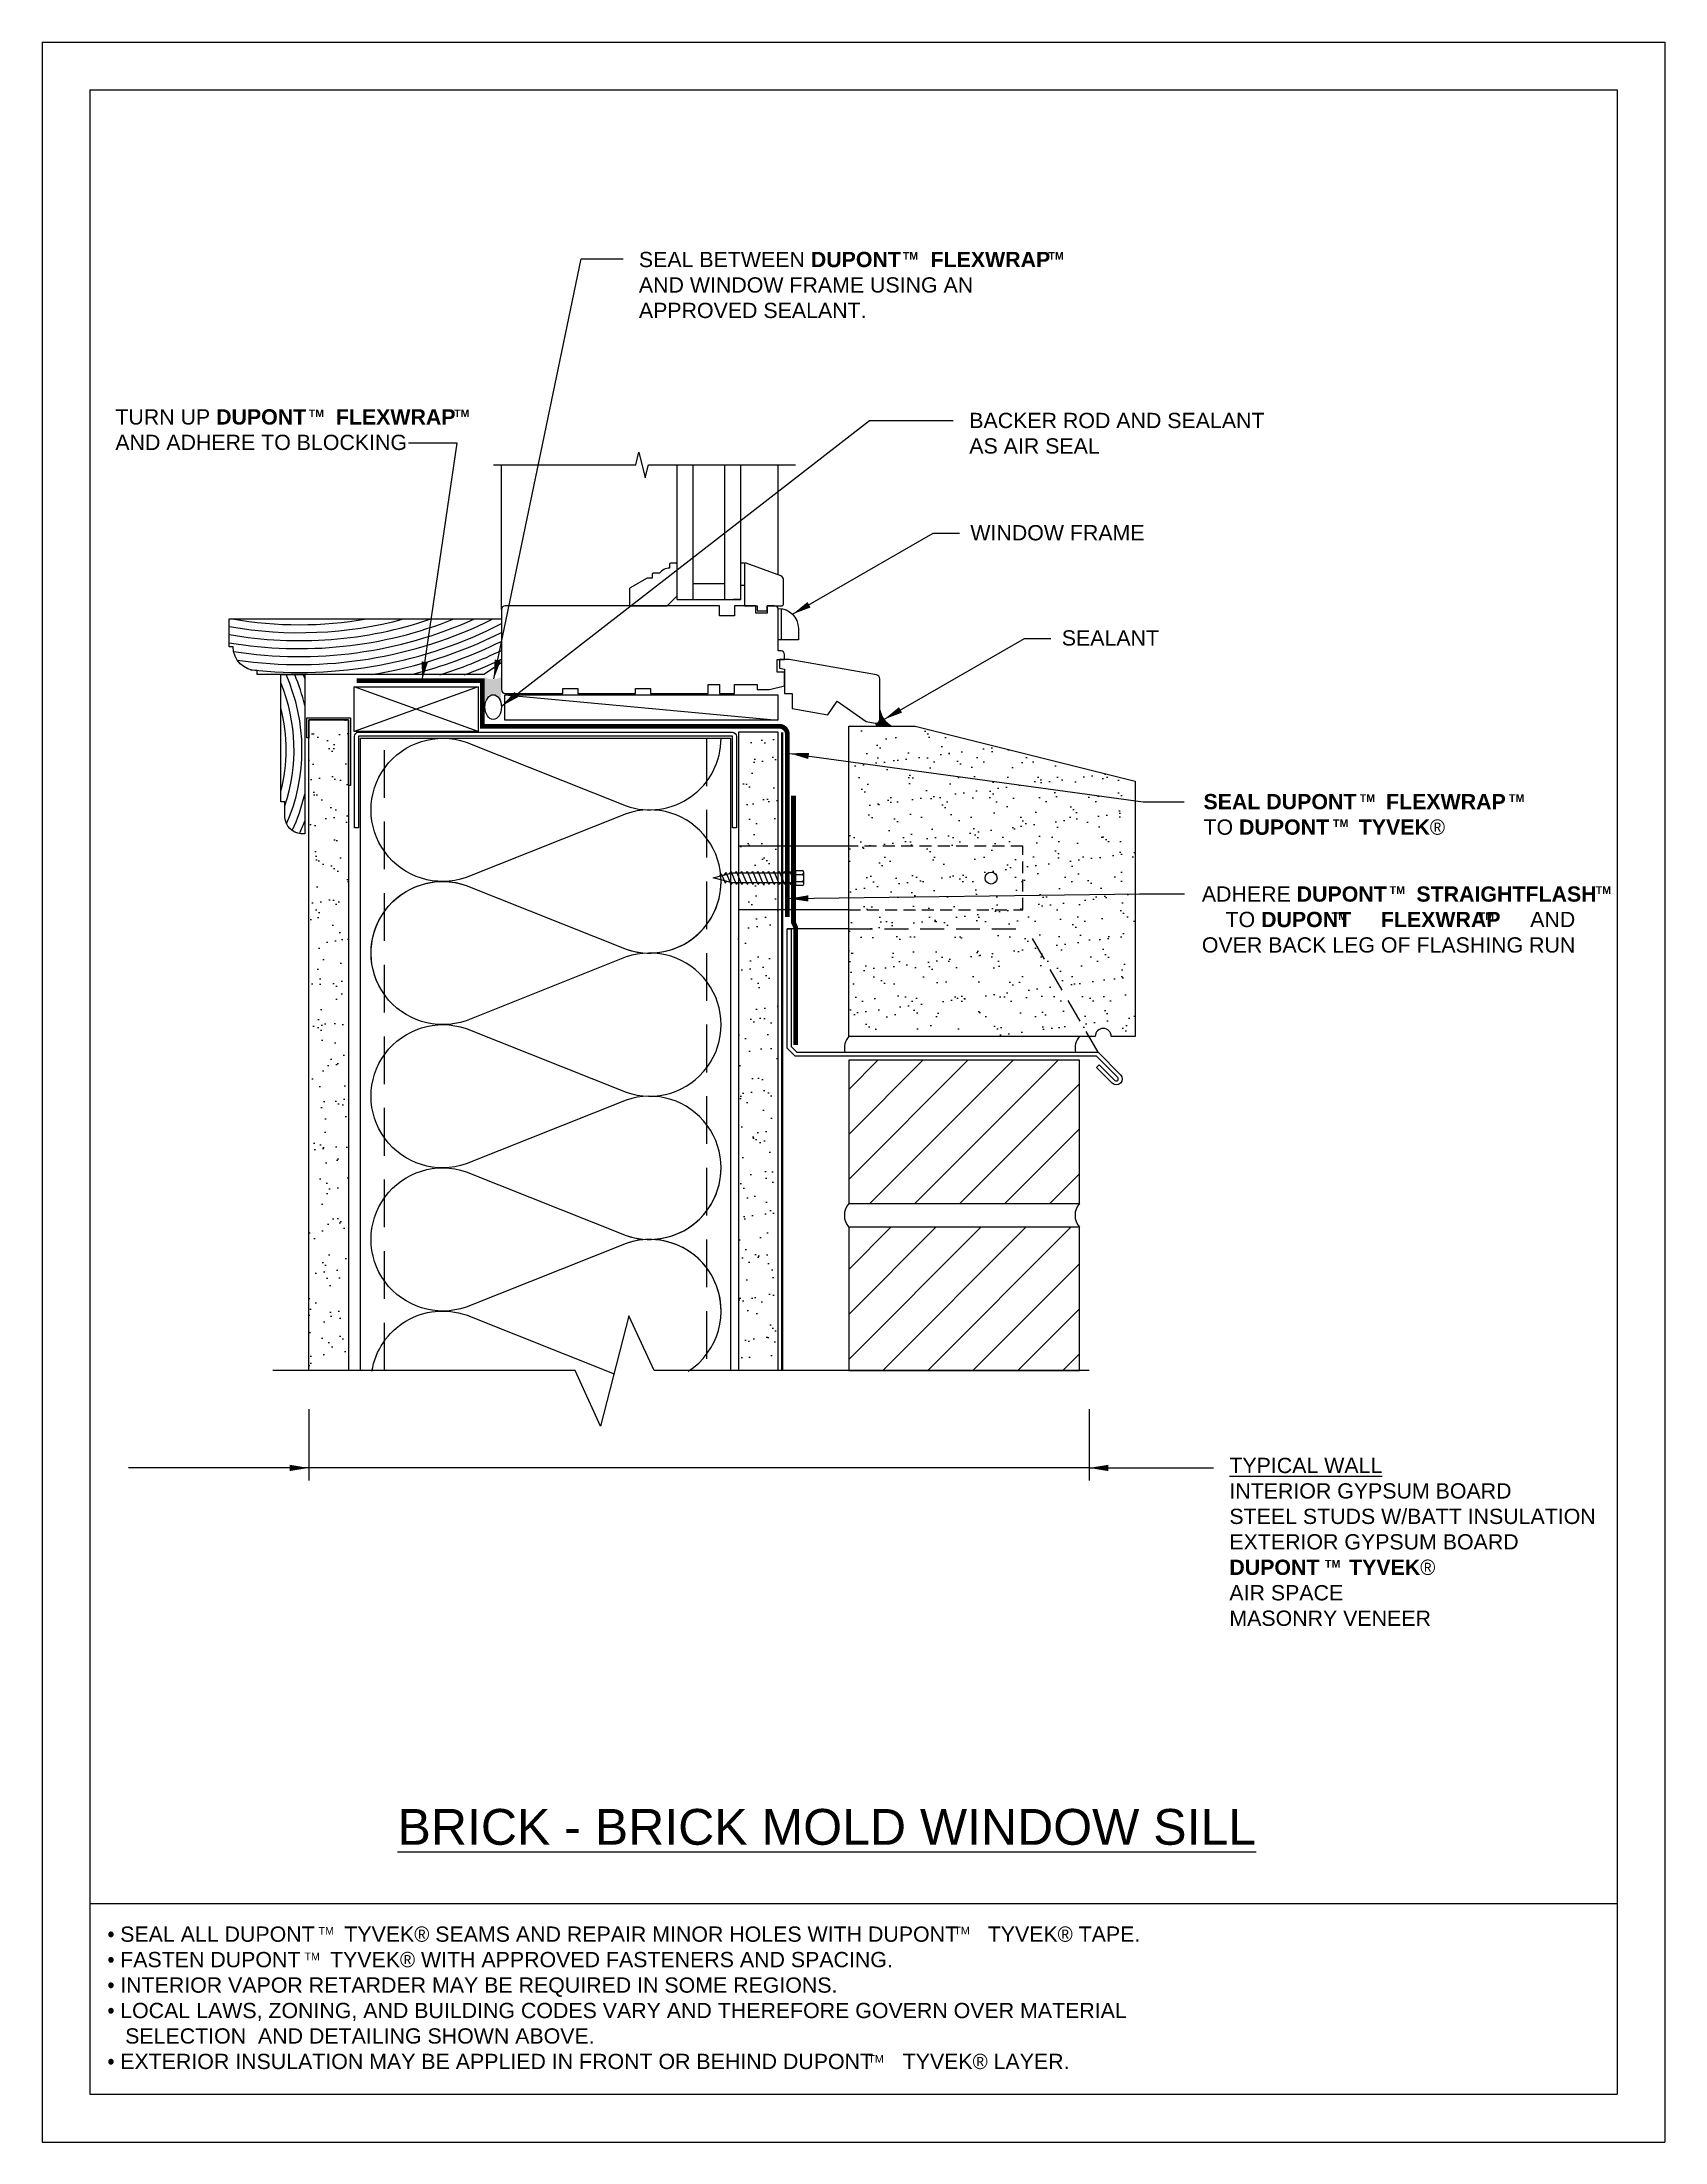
# Model space of a CAD drawing. Extents: x -129 to -12, y -8 to 100.
# Drawn here: x -47.38 to -21.88, y -8.32 to 24.68 of the extents above; entities that cross this region are included whole.
import ezdxf

# ---------------------------------------------------------------- set-up
doc = ezdxf.new("R2010")
doc.units = 0
doc.header["$LTSCALE"] = 1.5
doc.header["$MEASUREMENT"] = 0
for name, pattern in [('CENTER', [2, 1.25, -0.25, 0.25, -0.25]), ('DASHED', [0.75, 0.5, -0.25]), ('DASHED2', [0.375, 0.25, -0.125]), ('HIDDEN', [0.375, 0.25, -0.125])]:
    doc.linetypes.add(name, pattern=pattern)
doc.layers.get('DEFPOINTS').update_dxf_attribs({"linetype": 'CONTINUOUS'})
for name, color, linetype in [('8X11-TTB$0$B', 7, 'CONTINUOUS'), ('A-ANNO-TXT0', 252, 'CONTINUOUS'), ('A-BACKER_ROD', 252, 'CONTINUOUS'), ('A-FASTENERS', 8, 'CONTINUOUS'), ('A-GYP_BOARD', 252, 'CONTINUOUS'), ('A-METAL_STUD', 252, 'CONTINUOUS'), ('A-MORTAR', 252, 'CONTINUOUS'), ('A-SEALANT', 252, 'CONTINUOUS'), ('A-WINDOW_FRAME', 252, 'CONTINUOUS'), ('A-WOOD_FINISH', 252, 'CONTINUOUS'), ('A-WOOD_FRAMING', 252, 'CONTINUOUS'), ('BRICK', 13, 'CONTINUOUS'), ('DUPONT_FLASHING', 251, 'CENTER'), ('FLASHING', 124, 'CONTINUOUS'), ('HATCH', 252, 'CONTINUOUS'), ('INSULATION', 40, 'CONTINUOUS'), ('STRUCTURE', 252, 'CONTINUOUS'), ('TEXT', 7, 'CONTINUOUS'), ('TYVEK', 160, 'DASHED')]:
    doc.layers.add(name, color=color, linetype=linetype)
doc.styles.add('DETAILS', font='sanss___.ttf', dxfattribs={"height": 1})
doc.dimstyles.new('TYVEKDETAILS', dxfattribs={"dimscale": 6, "dimtxt": 1.5, "dimasz": 0.1, "dimexe": 0.75, "dimexo": 0.75, "dimgap": 0.75, "dimtad": 0, "dimtih": 1, "dimtoh": 1, "dimdec": 4, "dimzin": 0, "dimtxsty": 'DETAILS', "dimcen": 0.0625, "dimazin": 3, "dimtfac": 1, "dimtdec": 4, "dimtofl": 0, "dimtmove": 0, "dimatfit": 3, "dimtolj": 1, "dimtzin": 0})

msp = doc.modelspace()

# ---------------------------------------------------------------- texts
at = {"layer": 'TEXT', "style": 'DETAILS'}
for s, insert, char_height, width, attachment_point in [('SEAL BETWEEN{\\fSansSerif|b1|i0|c2|p2; DUPONT     FLEXWRAP\\P}AND WINDOW FRAME USING AN APPROVED SEALANT.', (-38.00518336599212, 21.3803614860079, 1.489998413730723e-09), 0.239999999976, 6.647739307909115, 1), ('TURN UP {\\fSansSerif|b1|i0|c2|p2;DUPONT     FLEXWRAP\\fArial|b0|i0|c0|p32;\\H0.8125x; }AND ADHERE TO BLOCKING', (-46.23085868313061, 18.90659711567013, -2.979996827461447e-09), 0.239999999976, 5.894507608624446, 1), ('BACKER ROD AND SEALANT \\PAS AIR SEAL', (-32.81407224632922, 18.85069021452324, 5.215024248025807e-09), 0.239999976, 8.659857075784474, 1), ('WINDOW FRAME', (-32.79734976420031, 17.08674763386978), 0.24, 8.65985794177027, 1), ('SEALANT', (-31.360619841154, 15.43348248791233), 0.24, 8.65985794177027, 1), ('{\\fSansSerif|b1|i0|c2|p2;SEAL DUPONT     FLEXWRAP\\P}TO{\\fSansSerif|b1|i0|c2|p2; DUPONT     \\fArial|b1|i0|c0|p34;TYVEK\\fSymbol|b0|i0|c2|p18;â }', (-29.13439307501184, 12.86070873465934, 8.195021075479766e-09), 0.239999999976, 8.659857940904283, 1), ('ADHERE {\\fSansSerif|b1|i0|c2|p2;DUPONT     STRAIGHTFLASH     }TO{\\fSansSerif|b1|i0|c2|p2; DUPONT     FLEXWRAP     }AND OVER BACK LEG OF FLASHING RUN', (-29.1603525894394, 10.88731586540596, 2.979996827461275e-09), 0.24, 6.232445678204414, 4), ('{\\LBRICK - BRICK MOLD WINDOW SILL}', (-41.79733457101412, -3.088698987171982), 0.5625, 16.10729924090008, 1), ('{\\fSymbol|b0|i0|c2|p18;· }SEAL ALL DUPONT     TYVEK{\\fSymbol|b0|i0|c2|p18;â} SEAMS AND REPAIR MINOR HOLES WITH DUPONT     TYVEK{\\fSymbol|b0|i0|c2|p18;â} TAPE.\\P{\\fSymbol|b0|i0|c2|p18;· }FASTEN DUPONT     TYVEK{\\fSymbol|b0|i0|c2|p18;â} WITH APPROVED FASTENERS AND SPACING.\\P{\\fSymbol|b0|i0|c2|p18;· }INTERIOR VAPOR RETARDER MAY BE REQUIRED IN SOME REGIONS.\\P{\\fSymbol|b0|i0|c2|p18;· }LOCAL LAWS, ZONING, AND BUILDING CODES VARY AND THEREFORE GOVERN OVER MATERIAL \\P   SELECTION  AND DETAILING SHOWN ABOVE.\\P{\\fSymbol|b0|i0|c2|p18;· }EXTERIOR INSULATION MAY BE APPLIED IN FRONT OR BEHIND DUPONT     TYVEK{\\fSymbol|b0|i0|c2|p18;â} LAYER.', (-46.35595771552832, -4.935563311175466), 0.24, 17.87750872794217, 1), ('TM', (-43.03850233480787, -4.943664037140596), 0.12, 8.310000000000002, 1), ('TM', (-33.04858422005586, -4.939260558177514), 0.12, 8.310000000000002, 1), ('TM', (-43.25912466623653, -5.345227059806291), 0.12, 8.310000000000002, 1), ('TM', (-34.40041713115069, -6.957531190881216), 0.12, 8.310000000000002, 1)]:
    msp.add_mtext(s, dxfattribs=dict(at, insert=insert, char_height=char_height, width=width, attachment_point=attachment_point))
at = {"layer": 'TEXT', "attachment_point": 4, "style": 'DETAILS'}
for s, insert, char_height in [('{\\fSansSerif|b1|i0|c2|p2;TM}', (-33.85860947930144, 21.31624855124357, 1.489998413730723e-09), 0.119999999988), ('{\\fSansSerif|b1|i0|c2|p2;TM}', (-31.57155262357165, 21.31624855124357, 1.489998413730723e-09), 0.119999999988), ('{\\fSansSerif|b1|i0|c2|p2;TM}', (-43.19251337288264, 18.84248418090581, -2.979996827461447e-09), 0.119999999988), ('{\\fSansSerif|b1|i0|c2|p2;TM}', (-40.90841607437087, 18.84248418090581, -2.979996827461447e-09), 0.119999999988), ('{\\fSansSerif|b1|i0|c2|p2;TM}', (-26.67964429514274, 12.79659579989502, -1.489998413730723e-09), 0.119999999988), ('{\\fSansSerif|b1|i0|c2|p2;TM}', (-24.33457664738886, 12.79659579989502, -1.489998413730723e-09), 0.119999999988), ('{\\fSansSerif|b1|i0|c2|p2;TM}', (-27.10034087672035, 12.40066395673858, -1.489998413730723e-09), 0.119999999988), ('{\\fSansSerif|b1|i0|c2|p2;TM}', (-26.20942889873727, 11.35107200585013), 0.12), ('{\\fSansSerif|b1|i0|c2|p2;TM}', (-22.97190777897272, 11.35107200585013), 0.12), ('{\\fSansSerif|b1|i0|c2|p2;TM}', (-27.1209450804276, 10.93968628897541), 0.12), ('{\\fSansSerif|b1|i0|c2|p2;TM}', (-24.80999307426318, 10.93968628897541), 0.12), ('{\\fArial|b0|i0|c0|p34;\\LTYPICAL WALL\\P}INTERIOR GYPSUM BOARD\\PSTEEL STUDS W/BATT INSULATION\\PEXTERIOR GYPSUM BOARD\\P{\\fArial|b1|i0|c0|p34;DUPONT     TYVEK\\fSymbol|b0|i0|c2|p18;â }\\P{\\fArial|b0|i0|c0|p34;AIR SPACE\\PMASONRY VENEER}', (-28.72774972973366, 1.107591972500579), 0.24), ('{\\fSansSerif|b1|i0|c2|p2;TM}', (-27.22601824373282, 0.7651984110243504), 0.12)]:
    msp.add_mtext(s, dxfattribs=dict(at, insert=insert, char_height=char_height))

# ---------------------------------------------------------------- hatches: boundary and pattern name
at = {"layer": 'A-WOOD_FRAMING', "linetype": 'CONTINUOUS'}
h = msp.add_hatch(dxfattribs=at)
h.set_pattern_fill('AR-SAND', color=256, scale=0.25, style=0)
h.set_pattern_definition([(37.50000000000001, (0, 0), (-0.01574833952740204, 0.4817059422532897), [0, -0.38, 0, -0.425, 0, -0.40625]), (7.499999999999999, (0, 0), (0.4424441763169318, 0.7055365163074351), [0, -0.205, 0, -0.3425, 0, -0.13125]), (327.5, (-0.3075, 0), (0.7785354654378738, 0.001414763384241124), [0, -0.125, 0, -0.45, 0, -0.5875]), (317.5, (-0.3075, 0), (0.7515316511430733, 0.2194188912335623), [0, -0.0625, 0, -0.295, 0, -0.3375])])
h.paths.add_polyline_path([(-42.56709384778841, 14.02573582938695), (-43.19209384778842, 14.02573582938695), (-43.19209384778841, 13.74448582938695), (-43.19209384778841, 3.802117909318832), (-42.56709384778841, 3.802117909318827)])
h.paths.add_polyline_path([(-35.81709384778841, 11.0401364331681), (-36.44209384778841, 11.0401364331681), (-36.44209384778841, 3.802120525470028), (-35.81709384778841, 3.802120016532341)])
h.paths.add_polyline_path([(-35.81709384778841, 11.46999177984761), (-35.81898384444946, 11.46999177984761), (-35.83899627932821, 11.44028291754311), (-35.85123917350862, 11.46999177984762), (-35.90336506332088, 11.46999177984763), (-35.92336975344929, 11.44028291754311), (-35.93561264762971, 11.46999177984764), (-35.98773853744196, 11.46999177984765), (-36.00774322757039, 11.44028291754311), (-36.01998722880337, 11.46999177984766), (-36.07211189620724, 11.46999177984767), (-36.09212433108601, 11.44028291754311), (-36.10436611821389, 11.46999177984768), (-36.15649299972284, 11.46999177984769), (-36.17650543460164, 11.4402829175431), (-36.18874722172954, 11.4699917798477), (-36.24087410323845, 11.46999177984771), (-36.26088653811726, 11.4402829175431), (-36.27312832524516, 11.46999177984772), (-36.32525520675407, 11.46999177984773), (-36.34526764163288, 11.4402829175431), (-36.35750942876079, 11.46999177984774), (-36.40963631026968, 11.46999177984775), (-36.42964874514852, 11.44028291754311), (-36.44189053227643, 11.46999177984776), (-36.44209384778841, 11.46999177984776), (-36.44209384778841, 11.04013643316811), (-35.81709384778841, 11.04013643316811)])
h.paths.add_polyline_path([(-35.81709384778841, 12.04013643316811), (-36.44209384778841, 12.04013643316811), (-36.44209384778841, 11.62657054360786), (-36.42963348635945, 11.64502534918373), (-36.41741056176944, 11.61536226324619), (-36.36528037882356, 11.61536226324618), (-36.34525238284382, 11.64502534918374), (-36.33302945825381, 11.61536226324617), (-36.28089927530795, 11.61536226324615), (-36.2608712793282, 11.64502534918373), (-36.24864835473817, 11.61536226324615), (-36.19651817179234, 11.61536226324614), (-36.17649017581257, 11.64502534918373), (-36.16426725122255, 11.61536226324613), (-36.11214459424881, 11.61536226324611), (-36.09212433108601, 11.64502534918373), (-36.07989919580243, 11.61536226324611), (-36.02777122355018, 11.61536226324609), (-36.00774322757039, 11.64502534918373), (-35.99551919763357, 11.61536226324609), (-35.94339001661212, 11.61536226324607), (-35.92336975344929, 11.64502534918373), (-35.91114572351247, 11.61536226324607), (-35.85901654249104, 11.61536226324605), (-35.8389962793282, 11.64502534918373), (-35.82677224939137, 11.61536226324605), (-35.81709384778841, 11.61536226324604)])
h.paths.add_polyline_path([(-35.81709384778841, 13.8301010618956), (-36.44209384778841, 13.8301010618956), (-36.44209384778841, 12.0401364331681), (-35.81709384778841, 12.0401364331681)])
at = {"layer": 'BRICK', "linetype": 'CONTINUOUS'}
h = msp.add_hatch(dxfattribs=at)
h.set_pattern_fill('ANSI31', color=256, scale=4, style=0)
h.set_pattern_definition([(45, (-44.66859876310046, -6.692678222454285), (-0.3535533905932737, 0.3535533905932738), [])])
h.paths.add_polyline_path([(-31.08404699421501, 6.427119114249455), (-31.08404699421502, 8.677119114249455), (-34.70904699421501, 8.677119114249455), (-34.70904699421501, 6.427119114249455)])
h.paths.add_polyline_path([(-34.70904699421501, 6.052119114249455), (-34.70904699421502, 3.802119114249455), (-31.08404699421501, 3.802119114249455), (-31.08404699421502, 6.052119114249455)])
at = {"layer": 'DUPONT_FLASHING', "linetype": 'CONTINUOUS'}
msp.add_hatch(color=7, dxfattribs=at).paths.add_polyline_path([(-34.22143529590412, 14.17880730274102), (-34.22143529590414, 14.03332863221261, -0.412483512198334), (-34.28014126093908, 13.9742746636788, 0.3506060717573642), (-34.25781210958097, 13.92711911424934), (-34.03356478942113, 13.92711911424934, -0.2179820957488999)])
at = {"layer": 'HATCH'}
h = msp.add_hatch(color=7, dxfattribs=at)
h.dxf.hatch_style = 1
edge = h.paths.add_edge_path()
edge.add_arc((-40.30007117534123, 14.95021374195766), 0.286381583396104, 243.1394719912861, 296.86052800861216, ccw=False)
edge.add_line((-40.42946416770982, 14.69473015181074), (-40.42946416770982, 14.27679213514522))
edge.add_ellipse((-40.30007117534123, 14.27679213514397), major_axis=(0, -0.1555334389431664), ratio=0.8319303761802328, start_angle=90, end_angle=270, ccw=False)
edge.add_line((-40.17067818297286, 14.2767921351492), (-40.17067818297309, 14.69473015181051))
h = msp.add_hatch(dxfattribs=at)
h.set_pattern_fill('AR-SAND', color=256, scale=0.25, style=0)
h.set_pattern_definition([(37.50000000000001, (-1637.893686717859, -595.2073435742388), (-0.01574833952740204, 0.4817059422532897), [0, -0.38, 0, -0.425, 0, -0.40625]), (7.499999999999999, (-1637.893686717859, -595.2073435742388), (0.4424441763169318, 0.7055365163074351), [0, -0.205, 0, -0.3425, 0, -0.13125]), (327.5, (-1638.201186717859, -595.2073435742388), (0.7785354654378738, 0.001414763384241069), [0, -0.125, 0, -0.45, 0, -0.5875]), (317.5, (-1638.201186717859, -595.2073435742388), (0.7515316511430734, 0.2194188912335623), [0, -0.0625, 0, -0.295, 0, -0.3375])])
edge = h.paths.add_edge_path()
edge.add_line((-33.66280774734448, 13.92711911424934), (-30.20904699421501, 13.06367892596703))
edge.add_line((-30.20904699421501, 13.06367892596703), (-30.20904699421501, 9.052119114249342))
edge.add_line((-30.20904699421501, 9.052119114249342), (-30.58404699421501, 9.052119114249342))
edge.add_arc((-30.70904699421501, 9.052119114249342), 0.125, 0, 180)
edge.add_line((-30.83404699421501, 9.052119114249342), (-34.70904699421501, 9.052119114249342))
edge.add_line((-34.70904699421501, 9.052119114249342), (-34.70904699421501, 13.92711911424934))
edge.add_line((-34.70904699421501, 13.92711911424934), (-33.66280774734448, 13.92711911424934))

# ---------------------------------------------------------------- linework, layer by layer
at = {"layer": '8X11-TTB$0$B', "color": 7}
for p, q in [((-46.63327563429029, 23.92788791846954), (-46.63327563429027, -7.572112081530467)), ((-46.63327563429029, 23.92788791846954), (-22.63327563429027, 23.92788791846955)), ((-22.63327563429027, 23.92788791846955), (-22.63327563429027, -7.572112081530467)), ((-46.63327563429027, -4.572112081530467), (-22.63327563429027, -4.572112081530467)), ((-46.63327563429027, -7.572112081530467), (-22.63327563429027, -7.572112081530467))]:
    msp.add_line(p, q, dxfattribs=at)
at = {"layer": 'A-ANNO-TXT0', "linetype": 'CONTINUOUS'}
for p, q in [((-40.16475707978516, 15.76059774624769, -2.979996827461446e-09), (-40.16475707978516, 18.03099740348744, -2.979996827461446e-09)), ((-37.40492207691246, 15.91807774624799, -2.979996827461446e-09), (-37.40492207691246, 18.03098740348747, -2.979996827461446e-09)), ((-37.15492207691246, 15.91807774624799, -2.979996827461446e-09), (-37.15492207691246, 18.03098740348747, -2.979996827461446e-09)), ((-36.65492207691246, 15.91807774624799, -2.979996827461446e-09), (-36.65492207691246, 18.03098740348747, -2.979996827461446e-09)), ((-36.40492207691246, 15.91807774624799, -2.979996827461446e-09), (-36.40492207691246, 18.03098740348747, -2.979996827461446e-09)), ((-35.81437207691256, 16.30494318658653, -2.979996827461446e-09), (-35.81437207691256, 18.03099740348744, -2.979996827461446e-09)), ((-37.40492207691246, 15.91807774624799, -2.979996827461446e-09), (-36.40492207691246, 15.91807774624799, -2.979996827461446e-09)), ((-37.15492207691246, 16.168077746248, -2.979996827461446e-09), (-36.65492207691246, 16.168077746248, -2.979996827461446e-09)), ((-37.13326707691245, 15.91807774624799, -2.979996827461446e-09), (-37.01515707691233, 15.91807774624799, -2.979996827461446e-09)), ((-36.40492207691246, 15.91807774624799, -2.979996827461446e-09), (-36.52303207691234, 15.91807774624799, -2.979996827461446e-09)), ((-35.76515957691275, 15.28587679928374, -2.979996827461446e-09), (-35.76515957691275, 15.7741333154711, -2.979996827461446e-09))]:
    msp.add_line(p, q, dxfattribs=at)
at = {"layer": 'A-ANNO-TXT0', "linetype": 'CONTINUOUS', "elevation": -2.979996827461446e-09}
msp.add_lwpolyline([(-40.28783721487332, 18.03099740348744), (-38.05480201987223, 18.03099740348744), (-38.00478201987221, 18.23097740348731), (-37.90480201987225, 17.83099740348739), (-37.8548020198723, 18.03099740348744), (-35.54324669478058, 18.03099740348744)], dxfattribs=at)
for points in [[(-37.68051207691242, 16.33146274624828), (-37.77893707691256, 16.33146274624828, 0.414213562373095), (-37.79862207691254, 16.31177774624853), (-37.79862207691254, 16.25272274624836), (-37.87736207691246, 16.25272274624836), (-38.14310957691255, 16.09929335558677, 0.2679491924311219), (-38.15295207691243, 16.08224564551352), (-38.15295207691243, 15.83933774624807, 0.414213562373095), (-38.13326707691245, 15.81965274624831), (-37.56240207691253, 15.81965274624831), (-37.40492207691246, 15.97713274624816), (-37.40492207691246, 16.46925774624838, 0.414213562373095), (-37.42460707691244, 16.48894274624814), (-37.50334707691259, 16.48894274624814, 0.414213562373095), (-37.52303207691257, 16.46925774624838), (-37.52303207691257, 16.41020274624821, 0.2360679774997897)], [(-36.34586707691089, 16.47027845273459), (-36.34586707691087, 15.81965274624724), (-36.14901707691085, 15.81965274624723), (-36.14901707691084, 15.74091274624722), (-35.99153707691082, 15.74091274624722), (-35.99153707691082, 15.81965274624723), (-35.75534127995013, 15.81965274624724, 0.414213562373095), (-35.73565627995012, 15.83933774624724), (-35.73565627995013, 16.23494222335677, 0.3152987888789657), (-35.77451328038603, 16.29043577107728), (-36.31944941038952, 16.48877630197476, 0.5205670505517532)], [(-36.91673207978518, 14.5794977462479), (-36.73956707978512, 14.5794977462479), (-36.73956707978512, 14.44170274624803), (-36.50334707978534, 14.44170274624803), (-36.50334707978534, 14.5794977462479), (-36.14901707978522, 14.5794977462479), (-36.14901707978522, 14.50075774624798), (-35.95216707978541, 14.50075774624798), (-35.71594707978518, 14.55981274624792), (-35.71594707978518, 14.77634774624794), (-35.83405707978507, 14.77634774624794), (-35.83405707978507, 14.97319774624798), (-35.71594707978518, 14.97319774624798), (-35.71594707978518, 15.05200623773253, 0.3939104756149381), (-35.77088261122852, 15.11091738272062), (-35.81437207691268, 15.11091738272062), (-35.81437207691268, 15.76059774624792, 0.4142135623730838), (-35.87342707691239, 15.81965274624786), (-35.99153707691273, 15.81965274624786), (-35.99153707691273, 15.70154274624797), (-36.16870207691279, 15.70154274624797), (-36.16870207691279, 15.81965274624786), (-36.50334707978534, 15.81965274624786), (-36.50334707978534, 15.66217274624801), (-36.73956707978512, 15.66217274624801), (-36.73956707978512, 15.81965274624786), (-40.10570207978533, 15.81965274624786, 0.414213562373095), (-40.16475707978505, 15.76059774624792), (-40.16475707978505, 14.50075774624798, 0.414213562373095), (-40.10570207978533, 14.44170274624803), (-39.20019207978528, 14.44170274624803), (-39.20019207978528, 14.52044274624796), (-38.96397207978505, 14.52044274624796), (-38.96397207978505, 14.44170274624803), (-38.05846207978546, 14.44170274624803), (-38.05846207978546, 14.52044274624796), (-37.82224207978523, 14.52044274624796), (-37.82224207978523, 14.44170274624803), (-36.91673207978518, 14.44170274624803)]]:
    msp.add_lwpolyline(points, format="xyb", close=True, dxfattribs=at)
msp.add_lwpolyline([(-36.34586707691251, 16.1385780237179), (-36.40492207691246, 16.1385780237179), (-36.40492207691246, 16.49290802371802), (-36.34586707691251, 16.49290802371802)], close=True, dxfattribs=at)
msp.add_lwpolyline([(-35.49941207691271, 15.46304179928374), (-35.49941207691271, 15.28587679928374), (-35.81437207691275, 15.28587679928374), (-35.81437207691275, 15.77800179928374, -0.4142135623730951), (-35.49941207691271, 15.46304179928374), (-35.49941207691271, 15.46304183034897)], format="xyb", dxfattribs=at)
at = {"layer": 'A-BACKER_ROD'}
msp.add_ellipse((-40.29418727954368, 14.22679445819424, -2.979996827461446e-09), major_axis=(0, -0.1936827655150779), ratio=0.668066629596533, dxfattribs=at)
at = {"layer": 'A-FASTENERS'}
for p, q in [((-34.70904699421501, 12.04013643316811, 2.979996827461447e-09), (-36.44209384778841, 12.04013643316811, 2.979996827461447e-09)), ((-36.83772663420864, 11.54267702154701, 2.979996827461447e-09), (-36.55603576249318, 11.61536226324623, 2.979996827461447e-09)), ((-36.73451281021248, 11.56887267843368, 2.979996827461447e-09), (-36.707680698793, 11.60861321102269, 2.979996827461447e-09)), ((-36.64652742702269, 11.46020398682041, 2.979996827461447e-09), (-36.707680698793, 11.60861321102269, 2.979996827461447e-09)), ((-36.65840391631245, 11.58894801007094, 2.979996827461447e-09), (-36.63157180489297, 11.62868854265995, 2.979996827461447e-09)), ((-36.55393767899709, 11.44028291754311, 2.979996827461447e-09), (-36.63157180489297, 11.62868854265995, 2.979996827461447e-09)), ((-36.5777299477375, 11.60976447057252, 2.979996827461447e-09), (-36.55392242020802, 11.64502534918373, 2.979996827461447e-09)), ((-35.60227836100835, 11.615362263246, 2.979996827461447e-09), (-36.55603576249318, 11.61536226324623, 2.979996827461447e-09)), ((-36.46955657548146, 11.44028291754311, 2.979996827461447e-09), (-36.55392242020802, 11.64502534918373, 2.979996827461447e-09)), ((-36.48930144852834, 11.61575899176186, 2.979996827461447e-09), (-36.4695413166924, 11.64502534918373, 2.979996827461447e-09)), ((-36.38517547196584, 11.44028291754311, 2.979996827461447e-09), (-36.4695413166924, 11.64502534918373, 2.979996827461447e-09)), ((-36.40492034501271, 11.61575899176186, 2.979996827461447e-09), (-36.38516021317677, 11.64502534918373, 2.979996827461447e-09)), ((-36.30079436845021, 11.44028291754311, 2.979996827461447e-09), (-36.38516021317677, 11.64502534918373, 2.979996827461447e-09)), ((-36.32053924149709, 11.61575899176186, 2.979996827461447e-09), (-36.30077910966115, 11.64502534918373, 2.979996827461447e-09)), ((-36.21641326493459, 11.44028291754311, 2.979996827461447e-09), (-36.30077910966115, 11.64502534918373, 2.979996827461447e-09)), ((-36.23615813798146, 11.61575899176186, 2.979996827461447e-09), (-36.21639800614552, 11.64502534918373, 2.979996827461447e-09)), ((-36.13203216141896, 11.44028291754311, 2.979996827461447e-09), (-36.21639800614552, 11.64502534918373, 2.979996827461447e-09)), ((-36.15177703446584, 11.61575899176186, 2.979996827461447e-09), (-36.1320169026299, 11.64502534918373, 2.979996827461447e-09)), ((-36.04765105790334, 11.44028291754311, 2.979996827461447e-09), (-36.1320169026299, 11.64502534918373, 2.979996827461447e-09)), ((-36.06740356034474, 11.61575899176186, 2.979996827461447e-09), (-36.04765105790334, 11.64502534918373, 2.979996827461447e-09)), ((-35.96326995438771, 11.44028291754311, 2.979996827461447e-09), (-36.04765105790334, 11.64502534918373, 2.979996827461447e-09)), ((-35.98303008622365, 11.61575899176186, 2.979996827461447e-09), (-35.96326995438771, 11.64502534918373, 2.979996827461447e-09)), ((-35.87889648026662, 11.44028291754311, 2.979996827461447e-09), (-35.96326995438771, 11.64502534918373, 2.979996827461447e-09)), ((-35.89864898270802, 11.61575899176186, 2.979996827461447e-09), (-35.87889648026662, 11.64502534918373, 2.979996827461447e-09)), ((-35.79452300614552, 11.44028291754311, 2.979996827461447e-09), (-35.87889648026662, 11.64502534918373, 2.979996827461447e-09)), ((-35.81427550858693, 11.61575899176186, 2.979996827461447e-09), (-35.79452300614552, 11.64502534918373, 2.979996827461447e-09)), ((-35.71014953202443, 11.44028291754311, 2.979996827461447e-09), (-35.79452300614552, 11.64502534918373, 2.979996827461447e-09)), ((-35.72990203446584, 11.61575899176186, 2.979996827461447e-09), (-35.71014953202443, 11.64502534918373, 2.979996827461447e-09)), ((-35.62577605790334, 11.44028291754311, 2.979996827461447e-09), (-35.71014953202443, 11.64502534918373, 2.979996827461447e-09)), ((-35.64552856034474, 11.61575899176186, 2.979996827461447e-09), (-35.62577605790334, 11.64502534918373, 2.979996827461447e-09)), ((-35.5536454779616, 11.46999177984756, 2.979996827461447e-09), (-35.62577605790334, 11.64502534918373, 2.979996827461447e-09)), ((-35.59728222262584, 11.615362263246, 2.979996827461447e-09), (-35.53780584883322, 11.615362263246, 2.979996827461447e-09)), ((-35.53780584883322, 11.65966768316813, 2.979996827461447e-09), (-35.43819647383321, 11.65966768316813, 2.979996827461447e-09)), ((-35.53780584883322, 11.42060518316808, 2.979996827461447e-09), (-35.53780584883322, 11.65966768316813, 2.979996827461447e-09)), ((-35.53780584883322, 11.59491225289938, 2.979996827461447e-09), (-35.43819647383321, 11.59491225289938, 2.979996827461447e-09)), ((-35.41827459883307, 11.63974580816811, 2.979996827461447e-09), (-35.41827459883307, 11.44052705816811, 2.979996827461447e-09)), ((-36.55603576249318, 11.46999177984779, 2.979996827461447e-09), (-36.83772663420864, 11.54267702154701, 2.979996827461447e-09)), ((-36.64652742702269, 11.46020398682041, 2.979996827461447e-09), (-36.62681307155394, 11.48947034424228, 2.979996827461447e-09)), ((-36.55603576249318, 11.46999177984779, 2.979996827461447e-09), (-35.60227836100835, 11.46999177984757, 2.979996827461447e-09)), ((-36.55393767899709, 11.44028291754311, 2.979996827461447e-09), (-36.53422332352834, 11.46954927496498, 2.979996827461447e-09)), ((-36.46955657548146, 11.44028291754311, 2.979996827461447e-09), (-36.44984222001271, 11.46954927496498, 2.979996827461447e-09)), ((-36.38517547196584, 11.44028291754311, 2.979996827461447e-09), (-36.36546111649709, 11.46954927496498, 2.979996827461447e-09)), ((-36.30079436845021, 11.44028291754311, 2.979996827461447e-09), (-36.28108001298146, 11.46954927496498, 2.979996827461447e-09)), ((-36.21641326493459, 11.44028291754311, 2.979996827461447e-09), (-36.19669890946584, 11.46954927496498, 2.979996827461447e-09)), ((-36.13203216141896, 11.44028291754311, 2.979996827461447e-09), (-36.11231780595021, 11.46954927496498, 2.979996827461447e-09)), ((-36.04765105790334, 11.44028291754311, 2.979996827461447e-09), (-36.02793670243459, 11.46954927496498, 2.979996827461447e-09)), ((-35.96326995438771, 11.44028291754311, 2.979996827461447e-09), (-35.94356322831349, 11.46954927496498, 2.979996827461447e-09)), ((-35.87889648026662, 11.44028291754311, 2.979996827461447e-09), (-35.8591897541924, 11.46954927496498, 2.979996827461447e-09)), ((-35.79452300614552, 11.44028291754311, 2.979996827461447e-09), (-35.77480865067677, 11.46954927496498, 2.979996827461447e-09)), ((-35.71014953202443, 11.44028291754311, 2.979996827461447e-09), (-35.69043517655568, 11.46954927496498, 2.979996827461447e-09)), ((-35.62577605790334, 11.44028291754311, 2.979996827461447e-09), (-35.60606170243459, 11.46954927496498, 2.979996827461447e-09)), ((-35.59728222262584, 11.46999177984757, 2.979996827461447e-09), (-35.53780584883322, 11.46999177984756, 2.979996827461447e-09)), ((-35.53780584883322, 11.48536061343649, 2.979996827461447e-09), (-35.43819647383321, 11.48536061343649, 2.979996827461447e-09)), ((-35.43819647383321, 11.42060518316808, 2.979996827461447e-09), (-35.53780584883322, 11.42060518316808, 2.979996827461447e-09)), ((-34.70904699421501, 11.04013643316811, 2.979996827461447e-09), (-36.44209384778841, 11.04013643316811, 2.979996827461447e-09))]:
    msp.add_line(p, q, dxfattribs=at)
at = {"layer": 'A-FASTENERS', "linetype": 'DASHED2', "ltscale": 0.5, "elevation": 2.979996827461447e-09}
msp.add_lwpolyline([(-34.70904699421501, 11.04013643316811), (-31.97192832335852, 11.04013643316811), (-31.97192832335852, 12.04013643316811), (-34.70904699421501, 12.04013643316811)], dxfattribs=at)
at = {"layer": 'A-FASTENERS'}
msp.add_circle((-32.47192832335852, 11.54013643316811, 2.979996827461447e-09), 0.09375, dxfattribs=at)
for centre, start, end in [((-35.43819647383321, 11.63974580816811, 2.979996827461447e-09), 0, 90), ((-35.43819647383321, 11.6148341278994, 2.979996827461447e-09), 270, 0), ((-35.43819647383321, 11.57499037789936, 2.979996827461447e-09), 0, 90), ((-35.43819647383321, 11.50528248843651, 2.979996827461447e-09), 270, 0), ((-35.43819647383321, 11.46543873843647, 2.979996827461447e-09), 0, 90), ((-35.43819647383321, 11.44052705816811, 2.979996827461447e-09), 270, 0)]:
    msp.add_arc(centre, 0.019921875, start, end, dxfattribs=at)
at = {"layer": 'A-GYP_BOARD', "elevation": 2.979996827461446e-09}
msp.add_lwpolyline([(-42.56709384778841, 12.99448582938695), (-42.56709384778841, 14.02573582938695), (-43.19209384778841, 14.02573582938695), (-43.19209384778841, 13.74448582938695), (-43.22334384778841, 13.74448582938695), (-43.22334384778841, 14.05698582938695), (-42.53584384778841, 14.05698582938695), (-42.53584384778841, 12.99448582938695)], close=True, dxfattribs=at)
for points in [[(-43.19209384778841, 3.802117909318833), (-43.19209384778841, 14.02573582938672), (-42.56709384778841, 14.02573582938672), (-42.56709384778841, 3.802117909318829)], [(-35.81709384778841, 3.80212001653234), (-35.81709384778841, 13.8301010618956), (-36.44209384778841, 13.8301010618956), (-36.44209384778841, 3.802120525470029)]]:
    msp.add_lwpolyline(points, dxfattribs=at)
at = {"layer": 'A-METAL_STUD', "elevation": 2.979996827461446e-09}
msp.add_lwpolyline([(-36.53584384778841, 12.3301010618956), (-36.53584384778864, 13.7676010618956), (-42.41084384778841, 13.76760106189537), (-42.41084384778841, 12.3301010618956), (-42.47334384778841, 12.3301010618956), (-42.47334384778841, 13.7676010618956, -0.414213562373095), (-42.41084384778841, 13.8301010618956), (-36.53584384778841, 13.8301010618956, -0.414213562373095), (-36.47334384778841, 13.7676010618956), (-36.47334384778841, 12.3301010618956)], format="xyb", close=True, dxfattribs=at)
msp.add_lwpolyline([(-42.37959384778841, 3.802117909318825), (-42.37959384778841, 13.73635106189537), (-36.56709384778841, 13.73635106189537), (-36.56709384778841, 3.802120627257566)], dxfattribs=at)
at = {"layer": 'A-METAL_STUD', "linetype": 'DASHED', "elevation": 2.979996827461446e-09}
msp.add_lwpolyline([(-42.00459384778841, 3.802117909318822), (-42.00459384778841, 13.73635106189537), (-36.94209384778841, 13.73635106189537), (-36.94209384778841, 3.80212093262018)], dxfattribs=at)
at = {"layer": 'A-MORTAR'}
msp.add_arc((-30.86032823678331, 8.864619114249342, 2.979996827461487e-09), 0.2919012374533256, 140.0334297092305, 192.3635243881939, dxfattribs=at)
at = {"layer": 'A-SEALANT'}
for centre, radius, start, end in [((-34.23948563042531, 13.96466152801678, -2.979996827461446e-09), 0.0417767000818508, 166.6965940570648, 243.9804984506581), ((-33.85255897140252, 14.25819063144324, -2.979996827461446e-09), 0.3773214222034877, 192.1450023582899, 241.3333707358757)]:
    msp.add_arc(centre, radius, start, end, dxfattribs=at)
at = {"layer": 'A-WINDOW_FRAME', "elevation": -2.979996827461446e-09}
msp.add_lwpolyline([(-34.27023550277195, 14.73112398542579), (-35.6440321174271, 14.97336139459557), (-35.79468707978521, 14.97336139459559), (-35.79468707978523, 14.83556639459559), (-35.71594707978523, 14.8216824081346), (-35.71594707978527, 14.4418663945956), (-35.59783707978527, 14.44186639459559), (-35.59783707978529, 14.2056463945956), (-35.03564480186201, 14.10651672765172), (-34.88772147228229, 14.3177731359416), (-34.43468064270263, 14.00055053195309), (-34.29074508903626, 13.97517081035848, 0.4663076581549969), (-34.22143529590414, 14.03332863221261), (-34.22143529590409, 14.67296616357165, 0.363970234266204)], format="xyb", close=True, dxfattribs=at)
at = {"layer": 'A-WOOD_FINISH', "elevation": -2.979996827461446e-09}
for points in [[(-43.57885118080634, 15.61141266569791), (-40.16475707978505, 15.61141266569791), (-40.16475707978505, 14.92441408663137), (-40.44291928936771, 14.73641266569791), (-40.44291928936771, 14.73641266569791), (-43.57885118080634, 14.73641266569791), (-44.00459384778843, 14.73641266569791), (-44.00459384778843, 14.79891266569791, -0.414213562373095), (-44.37959384778843, 15.17391266569791), (-44.44209384778843, 15.17391266569791), (-44.44209384778843, 15.61141266569791)], [(-43.56709384778841, 12.73641266569791), (-43.62959384778841, 12.73641266569791), (-43.62959384778841, 14.73641266569791), (-43.25459384778841, 14.73641266569791), (-43.25459384778841, 12.23641266569791), (-43.31709384778819, 12.23641266569791, -0.3691612827404433), (-43.56709384778841, 12.49192310421313)]]:
    msp.add_lwpolyline(points, format="xyb", close=True, dxfattribs=at)
at = {"layer": 'A-WOOD_FRAMING'}
for p, q in [((-40.52952865612906, 14.54570636542139, 2.979996827461446e-09), (-42.4770741794604, 13.84242805369121, 2.979996827461446e-09)), ((-40.52952865612906, 13.84242805369121, 2.979996827461446e-09), (-42.47624161228079, 14.54570430541671, 2.979996827461446e-09)), ((-40.11280996799121, 14.41976375077623, 2.979996827461487e-09), (-35.82086191594252, 14.02324178709529, 2.979996827461487e-09))]:
    msp.add_line(p, q, dxfattribs=at)
for points, elevation in [([(-40.52952865612906, 14.54570636542139), (-40.52952865612906, 13.84242805369121), (-42.4770741794604, 13.84242805369121), (-42.4770741794604, 14.54570636542139), (-40.52952865612906, 14.54570636542139)], 2.979996827461446e-09), ([(-35.82086191594252, 14.41976375077623), (-35.82086191594252, 14.02324178709529), (-40.11280996799121, 14.02324178709529), (-40.11280996799121, 14.41976375077623), (-35.82086191594252, 14.41976375077623)], 2.979996827461487e-09)]:
    msp.add_lwpolyline(points, dxfattribs=dict(at, elevation=elevation))
at = {"layer": 'BRICK', "linetype": 'CONTINUOUS', "elevation": 2.979996827461487e-09}
for points in [[(-34.70904699421501, 6.427119114249455), (-31.08404699421501, 6.427119114249455), (-31.08404699421501, 8.677119114249455), (-34.70904699421501, 8.677119114249455)], [(-34.70904699421501, 3.802119114249455), (-31.08404699421501, 3.802119114249455), (-31.08404699421501, 6.052119114249455), (-34.70904699421501, 6.052119114249455)]]:
    msp.add_lwpolyline(points, close=True, dxfattribs=at)
at = {"layer": 'BRICK', "linetype": 'CONTINUOUS'}
for centre, end in [((-34.48532823678331, 8.864619114249342, 2.979996827461487e-09), 192.3635243882157), ((-34.48532823678331, 6.239619114249455, 2.979996827461487e-09), 219.9665702907695), ((-30.86032823678331, 6.239619114249455, 2.979996827461487e-09), 219.9665702907695)]:
    msp.add_arc(centre, 0.2919012374533256, 140.0334297092305, end, dxfattribs=at)
at = {"layer": 'DEFPOINTS'}
for p, q in [((-47.38327563429028, 24.67788791846954), (-47.38327563429027, -8.322112081530467)), ((-47.38327563429028, 24.67788791846954), (-21.88327563429027, 24.67788791846954)), ((-21.88327563429027, 24.67788791846954), (-21.88327563429027, -8.322112081530467)), ((-47.38327563429027, -8.322112081530467), (-21.88327563429027, -8.322112081530467))]:
    msp.add_line(p, q, dxfattribs=at)
at = {"layer": 'DUPONT_FLASHING', "linetype": 'CONTINUOUS', "const_width": 0.075}
for points, elevation in [([(-42.4396690399273, 14.64090246961624), (-40.46417020085863, 14.64090246961624), (-40.46417020085863, 13.92529716609045), (-35.85556519015066, 13.92529716609045)], 2.979996827461446e-09), ([(-35.57680847360538, 12.83657502711029), (-35.57680847360515, 10.84080489315401), (-35.54157799615781, 10.76534111617983), (-35.54157799615781, 8.918140273207689)], 2.979996827461447e-09)]:
    msp.add_lwpolyline(points, dxfattribs=dict(at, elevation=elevation))
at = {"layer": 'DUPONT_FLASHING', "linetype": 'CONTINUOUS', "const_width": 0.075, "elevation": 2.979996827461446e-09}
msp.add_lwpolyline([(-35.85556519015066, 13.92529716609045), (-35.79845669259757, 13.92529716609045, -0.414213562373095), (-35.67345669259757, 13.80029716609045), (-35.67345669259745, 10.92529716609045)], format="xyb", dxfattribs=at)
at = {"layer": 'FLASHING'}
msp.add_line((-34.70904699421501, 10.73961911424934, 2.979996827461487e-09), (-35.67470924754049, 10.73961911424934, 2.979996827461487e-09), dxfattribs=at)
at = {"layer": 'FLASHING', "linetype": 'HIDDEN'}
for p in [(-34.70904699421501, 10.73961911424934, 2.979996827461487e-09), (-30.79116426207545, 8.802119114249342, 2.979996827461487e-09)]:
    msp.add_line(p, (-31.90978040863049, 10.73961911424946, 2.979996827461487e-09), dxfattribs=at)
at = {"layer": 'FLASHING', "elevation": 2.979996827461487e-09}
msp.add_lwpolyline([(-34.30420398088191, 8.739619114249342), (-35.54970924754049, 8.739619114249342), (-35.67470924754049, 8.864619114249342), (-35.67470924754049, 10.73961911424934), (-35.61220924754049, 10.73961911424934), (-35.61220924754049, 8.890507461897561), (-35.52382089989216, 8.802119114249228), (-34.30420398088191, 8.802119114249253)], dxfattribs=at)
msp.add_lwpolyline([(-34.94776908683549, 8.802119114249257), (-30.79116426207545, 8.802119114249342), (-30.43761087148211, 8.448565723656122, -0.9999999999948549), (-30.5701933929545, 8.315983202183395), (-30.8170526097231, 8.562842418952561), (-30.77285843589882, 8.607036592776387), (-30.52599921913045, 8.360177376007675, 0.9999999999948549), (-30.48180504530617, 8.404371549831955), (-30.8170526097231, 8.739619114249342), (-34.94776908683549, 8.739619114249342)], format="xyb", dxfattribs=at)
at = {"layer": 'HATCH', "elevation": 2.979996827461487e-09}
msp.add_lwpolyline([(-33.66280774734448, 13.92711911424934), (-30.20904699421501, 13.06367892596703), (-30.20904699421501, 9.052119114249342), (-30.58404699421501, 9.052119114249342, 0.9999999999999999), (-30.83404699421501, 9.052119114249342), (-34.70904699421501, 9.052119114249342), (-34.70904699421501, 13.92711911424934)], format="xyb", close=True, dxfattribs=at)
at = {"layer": 'HATCH'}
for centre, radius, start, end in [((-43.33955352202982, 21.70854646425198, -5.959993654922892e-09), 6.313203388961483, 259.9422680672088, 285.0333599279036), ((-43.33955352202982, 21.70854646425198, -5.959993654922892e-09), 6.438203388961483, 260.1395134621319, 288.733241983871), ((-43.33955352202982, 21.70854646425198, -5.959993654922892e-09), 6.563203388961483, 260.3291342179233, 291.7224717331371), ((-43.33955352202982, 21.70854646425198, -5.959993654922892e-09), 6.188203388961483, 260.158164807241, 279.8418351927581), ((-43.33955352202982, 21.70854646425198, -5.959993654922892e-09), 6.688203388961483, 261.1167950553765, 294.2691026655028), ((-43.33955352202982, 21.70854646425198, -5.959993654922892e-09), 6.813203388961483, 261.7558177111373, 296.5044480675081), ((-43.33955352202982, 21.70854646425198, -5.959993654922892e-09), 6.938203388961483, 263.6615193837704, 297.231183089129), ((-43.33955352202982, 21.70854646425198, -5.959993654922892e-09), 7.063203388961483, 279.2106696252168, 296.7105784790155), ((-43.33955352202982, 21.70854646425198, -5.959993654922892e-09), 7.188203388961483, 284.0837461854606, 296.2103282082475), ((-43.33955352202982, 21.70527968315966, -5.959993654922892e-09), 7.313203388961483, 287.5674122094471, 295.729212067414), ((-43.33955352202982, 21.70527968315966, -5.959993654922892e-09), 7.438203388961483, 290.3902804733749, 295.2661093752643), ((-46.20474248648188, 13.55473774048312, -5.959993654922892e-09), 2.781324963850921, 341.5034011086969, 22.19990906645826), ((-46.20474248648188, 13.55473774048312, -5.959993654922892e-09), 2.906324963850921, 336.4223473797595, 23.99063610686756), ((-46.20474248648188, 13.55473774048312, -5.959993654922892e-09), 3.031324963850921, 13.28954277207815, 22.94337830672787), ((-46.20474248648188, 13.55473774048312, -5.959993654922892e-09), 3.156324963850921, 20.82375634333079, 21.9861937152565), ((-46.20474248648188, 13.55473774048312, -5.959993654922892e-09), 2.656324963850921, 345.798835402407, 14.20116459759296), ((-46.20474248648188, 13.55473774048312, -5.959993654922892e-09), 3.031324963850921, 335.2570194539726, 346.7104572279218), ((-46.20474248648188, 13.55473774048312, -5.959993654922892e-09), 3.156324963850921, 335.358436783394, 339.1762436566692)]:
    msp.add_arc(centre, radius, start, end, dxfattribs=at)
at = {"layer": 'INSULATION', "elevation": 2.979996827461446e-09}
for points in [[(-42.09600164135435, 9.861351061895615, -0.6712205292091129), (-40.72022003844299, 11.42446039451414), (-38.20621880718326, 10.42324172927448, 1.404370499398822), (-38.20621880718235, 12.54946039451539), (-40.72022003844594, 11.54824172927448, -1.404370499403762), (-40.72022003844299, 13.67446039451414), (-38.20621880718326, 12.67324172927448, 0.5155500965725927), (-36.71321942281529, 13.73635106189539)], [(-36.7132194228146, 4.736351061894705, 0.5155500965721037), (-38.20621880718189, 5.799460394515162), (-40.72022003844503, 4.798241729274249, -1.404370499403762), (-40.7202200384423, 6.924460394513911), (-38.20621880718235, 5.923241729274249, 1.404370499398822), (-38.20621880718235, 8.049460394515389), (-40.72022003844594, 7.048241729274476, -1.404370499403763), (-40.72022003844298, 9.174460394514139), (-38.20621880718326, 8.173241729274476, 1.404370499398822), (-38.20621880718235, 10.29946039451539), (-40.72022003844594, 9.298241729274476, -1.404370499403762), (-40.72022003844298, 11.42446039451414), (-38.20621880718326, 10.42324172927448, 0.5155500965725927), (-36.71321942281528, 11.48635106189539)], [(-37.23127292829161, 3.789123025576778, 0.8881797728575942), (-38.20621880718168, 5.799460394515165), (-40.72022003844527, 4.798241729274253, -1.404370499403762), (-40.72022003844231, 6.924460394513915), (-38.20621880718259, 5.923241729274253, 0.5155500965725927), (-36.71321942281461, 6.986351061895164)], [(-42.19908490924015, 3.789123025576778, -0.4663157914162215), (-40.72022003844231, 4.674460394513915), (-38.39542610759578, 3.748594866901149)]]:
    msp.add_lwpolyline(points, format="xyb", dxfattribs=at)
at = {"layer": 'STRUCTURE', "elevation": 2.979996827461446e-09}
msp.add_lwpolyline([(-30.93057644156642, 3.802116037439753), (-37.76669018321634, 3.802121604089221), (-38.16197856856643, 4.658779496016271), (-38.60581346807167, 2.928319174720142), (-39.00884973713021, 3.802117909318801), (-43.75577458002728, 3.802117909318836)], dxfattribs=at)
at = {"layer": 'TEXT'}
for p, q in [((-43.19209384778844, 3.195262806121935, 2.979996827461698e-09), (-43.19209384778842, 2.071862770989359, 2.979996827461698e-09)), ((-30.93057644156642, 3.195262806121928, -2.979996827461446e-09), (-30.93057644156639, 2.071862770989359, -2.979996827461446e-09)), ((-30.93057644156642, 2.270457320475078, -2.979996827461446e-09), (-43.19209384778841, 2.270457320475085, 2.979996827461698e-09))]:
    msp.add_line(p, q, dxfattribs=at)
at = {"layer": 'TYVEK', "const_width": 0.04, "elevation": 2.979996827461446e-09}
msp.add_lwpolyline([(-35.75459384778864, 13.8301010618956), (-35.75459384778864, 3.802119965638574)], dxfattribs=at)

msp.set_redraw_order([(e.dxf.handle, doc.entitydb.next_handle()) for e in msp.query("TEXT MTEXT ATTDEF DIMENSION ARC_DIMENSION")])  # texts and dimensions are drawn at this point

# ---------------------------------------------------------------- leaders
at = {"layer": 'TEXT'}
for points in [[(-40.28398696408931, 14.67046323907468, -1.489998413730725e-09), (-38.91053466783765, 21.27092520967221, -1.489998413730725e-09), (-38.25209845211353, 21.26980796409101, -1.489998413730725e-09)], [(-40.16511104954455, 14.24033859808056), (-34.3842864468137, 18.73142476593959), (-33.06577726189781, 18.73161798793301)], [(-41.4126125851237, 14.64090246961624, -2.979996827461447e-09), (-40.86009675133353, 18.37532045196418, -2.979996827461447e-09), (-41.62434475016461, 18.37532045196418, -2.979996827461447e-09)], [(-35.59166172511021, 15.68575215108626), (-33.38283806354544, 16.957438335837), (-32.96874410813589, 16.957438335837)], [(-34.15493180206391, 14.03248700512882), (-31.94610814049913, 15.30417318987955), (-31.53201418508958, 15.30417318987955)], [(-35.63498535023527, 13.49946922777155), (-30.08244615737198, 12.73764998128208), (-29.43547220369899, 12.73764998128208)], [(-35.6415743729882, 11.21617215928953, 2.979996827461487e-09), (-30.13994885350977, 11.28943790988465, 2.979996827461487e-09), (-29.43411978855219, 11.28943790988465, 2.979996827461487e-09)], [(-43.19209384778841, 2.270457320475085, -2.979996827461446e-09), (-46.02378135080617, 2.270457320475085, -2.979996827461446e-09)], [(-30.93057644156642, 2.270457320475078, -2.979996827461446e-09), (-28.97447503183361, 2.270457320475078, -2.979996827461446e-09)]]:
    msp.add_leader(points, dimstyle='TYVEKDETAILS', override={"dimscale": 3, "dimfxl": 3}, dxfattribs=at)

doc.saveas('drawing.dxf')
